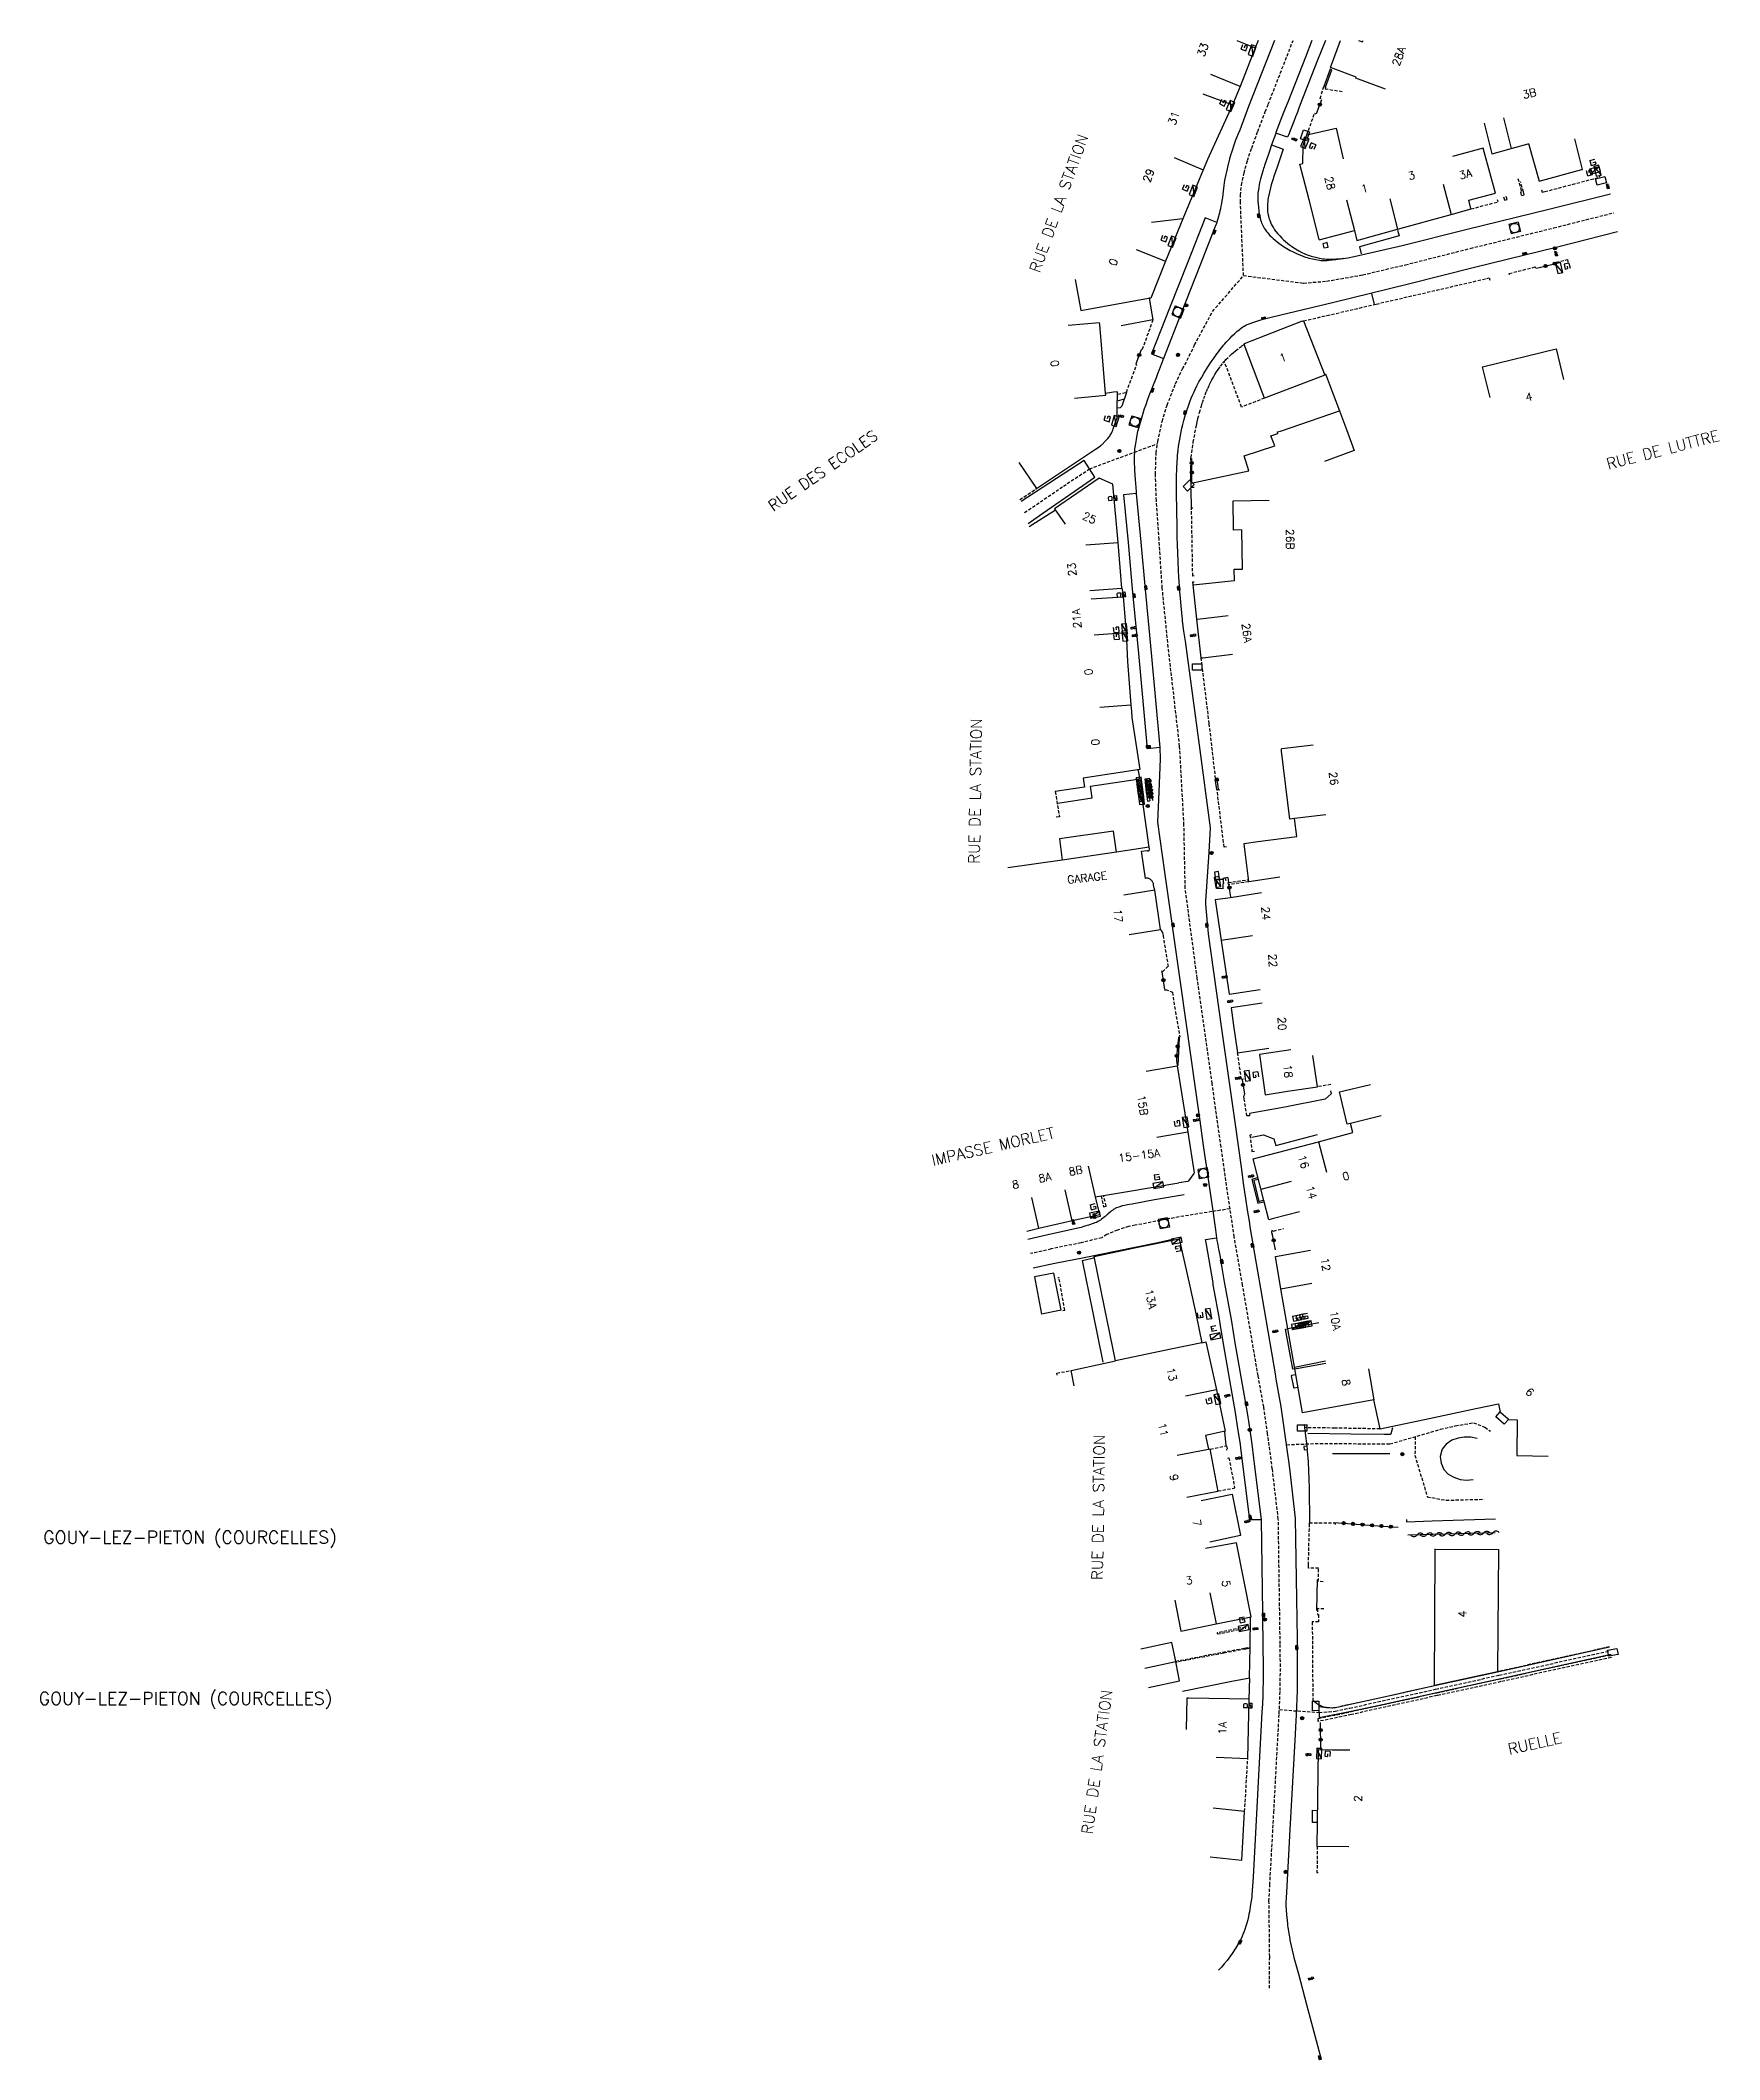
# Model space of a CAD drawing. Header units: millimetres. Extents: x 147016 to 147282, y 130680 to 131000.
import ezdxf
from ezdxf.enums import TextEntityAlignment as Align

# ---------------------------------------------------------------- set-up
doc = ezdxf.new("R2010")
doc.units = ezdxf.units.MM
doc.linetypes.add('DASHED', pattern=[0.75, 0.5, -0.25])
doc.layers.get('0').update_dxf_attribs({"linetype": 'CONTINUOUS'})
for name, color, linetype in [('W0001', 6, 'DASHED'), ('W0006', 2, 'CONTINUOUS'), ('W0008', 7, 'CONTINUOUS'), ('W0014', 7, 'CONTINUOUS'), ('W0017', 7, 'CONTINUOUS'), ('W0070', 7, 'DASHED'), ('W0071', 7, 'CONTINUOUS'), ('W0100', 7, 'CONTINUOUS'), ('W0103', 1, 'CONTINUOUS'), ('W0105', 7, 'CONTINUOUS'), ('W0112', 1, 'DASHED'), ('W0310', 3, 'CONTINUOUS'), ('W0322', 7, 'CONTINUOUS'), ('W0400', 7, 'CONTINUOUS'), ('W0420', 7, 'CONTINUOUS'), ('W0421', 7, 'CONTINUOUS'), ('W0425', 7, 'CONTINUOUS'), ('W0430', 7, 'CONTINUOUS'), ('W0432', 7, 'CONTINUOUS'), ('W0438', 7, 'CONTINUOUS'), ('W0856', 7, 'CONTINUOUS'), ('W0980', 7, 'CONTINUOUS'), ('W0989', 7, 'CONTINUOUS'), ('W0991', 7, 'CONTINUOUS'), ('W1102', 7, 'CONTINUOUS'), ('W1471', 7, 'CONTINUOUS')]:
    doc.layers.add(name, color=color, linetype=linetype)
doc.styles.get("Standard").update_dxf_attribs({"font": 'romans.shx', "width": 0.85})

msp = doc.modelspace()

# ---------------------------------------------------------------- texts
at = {"layer": 'W0980'}
for p in [(147039.93, 130762.85), (147039.22, 130737.33)]:
    msp.add_text('GOUY-LEZ-PIETON (COURCELLES)', height=2, dxfattribs=at).set_placement(p, align=Align.MIDDLE)
at = {"layer": 'W0989'}
for s, rotation, p in [('RUE DE LA STATION', 70.2938, (147173.59, 130963.37)), ('RUE DES ECOLES', 34.8463, (147131.77, 130926.06)), ('RUE DE LUTTRE', 14.5132, (147264.23, 130932.89)), ('RUE DE LA STATION', 89.1, (147164.06, 130869.61)), ('IMPASSE MORLET', 12.8866, (147157.37, 130822.64)), ('RUE DE LA STATION', 89.1, (147183.54, 130756.2)), ('RUE DE LA STATION', 82.103, (147181.93, 130715.99)), ('RUELLE', 12.8866, (147248.63, 130729.39))]:
    msp.add_text(s, height=1.75, rotation=rotation, dxfattribs=at).set_placement(p, align=Align.MIDDLE_LEFT)
at = {"layer": 'W0991'}
for s, rotation, p in [('33', 70.2938, (147200.86, 130998.31)), ('28A', 70.2938, (147231.89, 130997.27)), ('3B', 13.8875, (147252.13, 130990.99)), ('31', 70.2938, (147196.26, 130987.48)), ('29', 70.2938, (147192.28, 130978.39)), ('3', 13.8875, (147233.47, 130978.01)), ('3A', 13.8875, (147242, 130978.21)), ('28', 282.2075, (147219.8, 130977.26)), ('1', 13.8875, (147226.02, 130975.96)), ('0', 67.8185, (147186.7, 130964.66)), ('1', 20.171, (147213.18, 130949.21)), ('0', 98.8061, (147177.45, 130948.95)), ('4', 12.6, (147252.05, 130942.95)), ('25', 335.5129, (147182.08, 130923.82)), ('26B', 270.8193, (147213.47, 130921)), ('23', 94.5063, (147180.18, 130916.27)), ('21A', 95.1026, (147180.93, 130908.5)), ('26A', 276.7232, (147206.64, 130906.1)), ('0', 273.8774, (147181.57, 130899.95)), ('0', 273.8774, (147182.64, 130888.84)), ('26', 276.7141, (147220.37, 130883.05)), ('GARAGE', 6.3, (147182.03, 130866.8)), ('17', 273.8774, (147186.24, 130861.36)), ('24', 273.8774, (147209.63, 130861.73)), ('22', 273.8774, (147210.74, 130854.25)), ('20', 273.8774, (147212.19, 130844.25)), ('18', 273.8774, (147213.16, 130836.73)), ('15B', 279.126, (147190.14, 130831.29)), ('8B', 11.7, (147180.27, 130820.43)), ('15-15A', 7.4985, (147190.29, 130822.83)), ('16', 285.9923, (147215.63, 130822.26)), ('8', 11.7, (147170.74, 130818.24)), ('8A', 11.7, (147175.4, 130819.33)), ('0', 15.9924, (147223.09, 130819.57)), ('14', 285.9924, (147216.88, 130817.42)), ('12', 280.0699, (147219.1, 130806.07)), ('13A', 281.5185, (147191.43, 130800.58)), ('10A', 280.0698, (147220.64, 130797.19)), ('13', 282.3732, (147194.76, 130788.66)), ('8', 280.0698, (147222.35, 130787.38)), ('6', 315, (147251.61, 130785.52)), ('11', 281.3601, (147193.39, 130779.91)), ('9', 280.7454, (147195.12, 130772.32)), ('7', 280.7454, (147198.73, 130765.12)), ('3', 10.1403, (147198.21, 130755.56)), ('5', 279.0419, (147203.35, 130755.56)), ('4', 90.5583, (147242.01, 130750.84)), ('1A', 88.2122, (147204, 130732.74)), ('2', 89.8072, (147225.47, 130721.62))]:
    msp.add_text(s, height=1.25, rotation=rotation, dxfattribs=at).set_placement(p, align=Align.CENTER)

# ---------------------------------------------------------------- blocks, each defined once
blk = doc.blocks.new('T856')
for p, q in [((-0.125, 0), (0.125, 0)), ((0, 0.125), (0, -0.125))]:
    blk.add_line(p, q)
blk.add_ellipse((0, 0), major_axis=(-0.177, 0.177), ratio=1, start_param=3.9269908, end_param=10.2101761)
blk = doc.blocks.new('T400')
for p, q in [((-0.15, 0.3), (0.15, 0.3)), ((-0.15, -0.25), (-0.15, 0.3)), ((-0.15, 0.15), (0.15, 0.15)), ((-0.15, 0), (0.15, 0)), ((0.15, 0.3), (0.15, -0.25)), ((-0.15, -0.15), (0.15, -0.15)), ((-0.15, -0.25), (-0.15, -0.3)), ((-0.15, -0.3), (0.15, -0.3)), ((0.15, -0.3), (0.15, -0.25))]:
    blk.add_line(p, q)
blk = doc.blocks.new('T425')
for p, q in [((-0.15, 0.6), (0.15, 0.6)), ((-0.15, 0.6), (-0.15, 0.3)), ((-0.15, 0.3), (0.15, 0.3)), ((-0.15, 0.15), (0.15, 0.15)), ((-0.15, -0.15), (-0.15, 0.15)), ((0, 0.45), (0.15, 0.45)), ((0.15, 0.45), (0.15, 0.3)), ((0.15, 0.15), (0.15, -0.15)), ((0.15, -0.15), (-0.15, -0.15))]:
    blk.add_line(p, q)
blk.add_ellipse((0, 0), major_axis=(-0.106, 0.106), ratio=1, start_param=3.926991, end_param=10.210176)
blk = doc.blocks.new('T432')
at = {"flags": 128}
for points in [[(0.8, 0.8), (-0.8, 0.8)], [(-0.8, 0.8), (-0.8, 0)], [(0.8, 0.8), (-0.8, 0)], [(-0.8, 0), (0.8, 0)], [(-0.4, 2.1), (-0.4, 1.3)], [(-0.4, 1.3), (0.4, 1.3)], [(-0.39, 2.1), (0.41, 2.1)], [(0, 1.7), (0.4, 1.7)], [(0.4, 1.3), (0.4, 1.7)], [(0.8, 0), (0.8, 0.8)]]:
    blk.add_lwpolyline(points, dxfattribs=at)
blk = doc.blocks.new('T1471')
at = {"color": 0, "linetype": 'Continuous', "flags": 128}
blk.add_lwpolyline([(-0.75, -0.5), (-0.75, 0.5), (0.75, 0.5), (0.75, -0.5), (-0.75, -0.5)], dxfattribs=at)
blk = doc.blocks.new('T438')
for p, q in [((-0.4, 0.2), (0.4, 0.2)), ((-0.4, -0.2), (-0.4, 0.2)), ((0.15, 1.1), (-0.3, 1.1)), ((-0.3, 1.1), (-0.3, 0.5)), ((-0.3, 0.5), (0.15, 0.5)), ((0.3, 0.65), (0.3, 0.95)), ((0.4, 0.2), (0.4, -0.2))]:
    blk.add_line(p, q)
at = {"flags": 128}
for points in [[(-0.4, -0.2), (0.4, 0.2)], [(0.4, -0.2), (-0.4, -0.2)]]:
    blk.add_lwpolyline(points, dxfattribs=at)
for centre, major_axis, start_param, end_param in [((0.15, 0.95), (0.106, -0.106), 0.785398, 2.356194), ((0.15, 0.65), (0.106, 0.106), 3.926991, 5.497787)]:
    blk.add_ellipse(centre, major_axis=major_axis, ratio=1, start_param=start_param, end_param=end_param)
blk = doc.blocks.new('T420')
for p, q in [((0.75, 0.75), (-0.75, 0.75)), ((-0.75, 0.75), (-0.75, -0.75)), ((0.75, 0.75), (0.75, -0.75)), ((0.75, -0.75), (-0.75, -0.75))]:
    blk.add_line(p, q)
blk.add_ellipse((0, 0), major_axis=(-0.53, 0.53), ratio=1, start_param=3.926991, end_param=10.210176)
blk = doc.blocks.new('T430')
at = {"flags": 128}
for points in [[(0.8, 0.8), (-0.8, 0.8)], [(-0.8, 0.8), (-0.8, 0)], [(0.8, 0.8), (-0.8, 0)], [(-0.8, 0), (0.8, 0)], [(-0.4, 2.1), (0.4, 2.1)], [(-0.4, 2.1), (-0.4, 1.3)], [(-0.4, 1.7), (0, 1.7)], [(-0.4, 1.3), (0.4, 1.3)], [(0.8, 0), (0.8, 0.8)]]:
    blk.add_lwpolyline(points, dxfattribs=at)
blk = doc.blocks.new('t310o')
at = {"color": 0, "linetype": 'Continuous'}
for centre, start, end in [((-0.5, 0.38), 216.8699, 323.1304), ((0.5, -0.37), 36.8699, 143.1303)]:
    blk.add_arc(centre, 0.625, start, end, dxfattribs=at)
blk = doc.blocks.new('t322o')
at = {"color": 0, "linetype": 'Continuous'}
for radius in [0.25, 0.15]:
    blk.add_circle((0, 0), radius, dxfattribs=at)

# ---------------------------------------------------------------- linework, layer by layer
at = {"layer": 'W0001'}
for points in [[(147210.84, 130691.57), (147210.82, 130693.02), (147210.86, 130696.56), (147210.84, 130698.93), (147210.75, 130705.34), (147210.75, 130705.34), (147210.88, 130707.95), (147211.52, 130719.46), (147212.36, 130735.05), (147212.52, 130738.72), (147212.56, 130742.52), (147212.52, 130746.1), (147212.43, 130752.15), (147212.23, 130765.86), (147211.28, 130773.81), (147210.54, 130779.4), (147209.91, 130783.62), (147209.03, 130788.57), (147206.57, 130802.9), (147205.25, 130810.53), (147203.7, 130820.99), (147203.16, 130824.8), (147201.75, 130834.82), (147199.38, 130851.52), (147197.49, 130865.77), (147197.29, 130875.75), (147196.61, 130888.22), (147194.8, 130903.92), (147193.85, 130913.31), (147193.34, 130920.96), (147192.93, 130927.11), (147192.77, 130931.29), (147192.88, 130934.67), (147193.14, 130936.5), (147193.84, 130939.68), (147194.63, 130942.26), (147195.95, 130945.64), (147197.07, 130947.98), (147197.82, 130949.34), (147198.97, 130951.79), (147201.82, 130957.07), (147206.72, 130962.76), (147206.22, 130974.35), (147206.24, 130975.47), (147206.4, 130977.1), (147206.8, 130979), (147207.34, 130980.97), (147208.01, 130982.94), (147208.97, 130985.57), (147210.17, 130988.71), (147210.63, 130989.88), (147213.61, 130997.52), (147214.58, 131000)], [(147206.72, 130962.76), (147216.22, 130961.57), (147219.88, 130961.87), (147225.59, 130962.88), (147232.34, 130964.47), (147242.62, 130967.06), (147255.84, 130970.31), (147265.37, 130972.72)], [(147172.07, 130925.25), (147178.2, 130929.4), (147182.33, 130932.16), (147189.45, 130934.79), (147193.09, 130936.13)], [(147204.59, 130815), (147201.71, 130814.54), (147196.51, 130813.72), (147189.56, 130812.38), (147188.52, 130812.19), (147186.77, 130811.63), (147185.09, 130810.93), (147184.28, 130810.42), (147181, 130809.62), (147176.28, 130808.63), (147172.97, 130807.89)], [(147213.55, 130777.64), (147218.83, 130777.85), (147229.9, 130777.76), (147237.89, 130780.08), (147240.25, 130780.63), (147243.13, 130781.12), (147244.94, 130780.4), (147245.84, 130779.76)], [(147233.9, 130778.92), (147233.86, 130775.98), (147235.81, 130769.39), (147238.8, 130768.85), (147244.84, 130769.01)]]:
    msp.add_lwpolyline(points, dxfattribs=at)
at = {"layer": 'W0006'}
for points in [[(147219.68, 131000), (147218.45, 130996.87), (147215.69, 130989.85), (147215.46, 130989.26), (147215.24, 130988.66), (147214.97, 130987.92), (147214.68, 130987.18), (147214.05, 130985.55), (147213.92, 130985.25), (147213.66, 130984.66), (147211.83, 130985.33)], [(147211.15, 130983.44), (147213.02, 130982.75), (147212.03, 130979.94), (147211.63, 130978.77), (147211.25, 130977.6), (147211.11, 130977.14), (147210.99, 130976.67), (147210.66, 130975.28), (147210.62, 130975.09), (147210.58, 130974.81), (147210.55, 130974.53), (147210.52, 130974.04), (147210.51, 130973.54), (147210.51, 130973.22), (147210.54, 130972.9), (147210.59, 130972.59), (147210.66, 130972.22), (147210.75, 130971.86), (147210.87, 130971.51), (147210.98, 130971.2), (147211.11, 130970.91), (147211.26, 130970.62), (147211.45, 130970.31), (147211.65, 130970.01), (147211.86, 130969.72), (147212.15, 130969.36), (147212.45, 130969.03), (147212.76, 130968.7), (147213.05, 130968.42), (147213.35, 130968.15), (147213.66, 130967.9), (147214, 130967.65), (147214.34, 130967.41), (147214.69, 130967.17), (147214.95, 130967), (147215.22, 130966.84), (147215.5, 130966.68), (147215.95, 130966.44), (147216.41, 130966.22), (147216.78, 130966.06), (147217.16, 130965.92), (147217.29, 130965.87), (147217.43, 130965.83), (147218.09, 130965.67), (147218.75, 130965.52), (147219.02, 130965.46), (147219.29, 130965.42), (147219.56, 130965.39), (147219.84, 130965.37), (147220.24, 130965.36), (147220.63, 130965.36), (147221.03, 130965.37), (147221.43, 130965.4), (147221.72, 130965.41), (147222, 130965.43), (147222.28, 130965.46), (147222.56, 130965.5)], [(147202.48, 130971.19), (147200.64, 130971.92), (147197.93, 130965.06), (147195.02, 130957.62), (147192.16, 130950.39), (147194.03, 130949.61)], [(147189.72, 130928.26), (147187.73, 130928.06), (147188.47, 130920.51), (147189.16, 130912.59), (147190.1, 130902.92), (147191.47, 130887.85)], [(147193.48, 130888.01), (147191.51, 130887.84)], [(147209.5, 130765.76), (147207.7, 130765.75), (147206.63, 130774.58), (147206.31, 130777.17), (147206.24, 130777.67), (147205.78, 130780.59), (147205.5, 130782.36), (147205.44, 130782.75), (147205.14, 130784.51), (147203.57, 130793.6), (147203.02, 130796.83), (147202.84, 130797.91), (147202.65, 130798.99), (147202.29, 130800.98), (147201.94, 130802.98), (147201.9, 130803.25), (147200.85, 130809.32), (147200.71, 130810.13), (147202.45, 130810.42)]]:
    msp.add_lwpolyline(points, dxfattribs=at)
at = {"layer": 'W0008'}
for points in [[(147211.61, 131000), (147207.53, 130989.52), (147206.12, 130985.8), (147205.87, 130985.18), (147205.61, 130984.56), (147205.47, 130984.22), (147205.35, 130983.88), (147204.75, 130982.1), (147204.71, 130981.96), (147204.51, 130981.24), (147204.17, 130979.91), (147204.11, 130979.66), (147203.76, 130978.09), (147203.74, 130977.99), (147203.72, 130977.89), (147203.61, 130977.01), (147203.5, 130976.13), (147203.37, 130975.13), (147203.31, 130974.65), (147203.23, 130974.18), (147203.15, 130973.76), (147203.07, 130973.35), (147202.98, 130972.99), (147202.9, 130972.64), (147202.83, 130972.39), (147202.76, 130972.14), (147202.48, 130971.2), (147202.43, 130971.01), (147202.25, 130970.52), (147199.78, 130964.28), (147196.84, 130956.83), (147194.03, 130949.61), (147193.67, 130948.7), (147193.5, 130948.26), (147193.34, 130947.83), (147193.11, 130947.2), (147192.87, 130946.57), (147191.75, 130943.71), (147191.48, 130942.98), (147191.24, 130942.31), (147191.01, 130941.64), (147190.78, 130940.9), (147190.57, 130940.16), (147190.35, 130939.46), (147190.18, 130938.91), (147190.02, 130938.36), (147189.95, 130938.09), (147189.89, 130937.82), (147189.71, 130936.82), (147189.55, 130935.83), (147189.51, 130935.57), (147189.48, 130935.32), (147189.45, 130934.79), (147189.42, 130934.25), (147189.41, 130933.72), (147189.41, 130933.31), (147189.42, 130932.89), (147189.44, 130932.48), (147189.48, 130931.87), (147189.58, 130930.45), (147189.71, 130928.58), (147189.72, 130928.43), (147189.72, 130928.26), (147190.46, 130920.53), (147191.14, 130913.03), (147192.1, 130903), (147193.48, 130888.01), (147193.5, 130886.22), (147193.3, 130881.02), (147193.08, 130876.2), (147194.23, 130868.31), (147196.76, 130850.51), (147199.19, 130833.35), (147199.5, 130831.13), (147199.81, 130828.91), (147200.07, 130826.96), (147200.35, 130825.02), (147201.01, 130820.4), (147201.01, 130820.38), (147201.43, 130817.51), (147201.84, 130814.65), (147202.27, 130811.67), (147202.45, 130810.42), (147202.52, 130809.97), (147202.6, 130809.53), (147202.78, 130808.6), (147202.95, 130807.67), (147203.29, 130805.64), (147203.67, 130803.42), (147203.87, 130802.32), (147204.79, 130797.13), (147205.32, 130793.79), (147205.32, 130793.79), (147205.32, 130793.79), (147205.32, 130793.79), (147206.98, 130784.48), (147207.28, 130782.7), (147207.39, 130782.02), (147207.49, 130781.35), (147207.76, 130779.55), (147208.01, 130777.75), (147208.31, 130775.53), (147208.42, 130774.67), (147209.5, 130765.76), (147209.72, 130751.08), (147209.8, 130745.33), (147209.83, 130742.93), (147209.83, 130742.03), (147209.81, 130740.3), (147209.79, 130738.59), (147209.78, 130738.27), (147209.77, 130737.95), (147209.71, 130736.61), (147209.64, 130735.27), (147208.22, 130709.15), (147208.14, 130707.75), (147208.05, 130706.35), (147208.04, 130706.16), (147208.01, 130705.98), (147207.83, 130704.82), (147207.64, 130703.66), (147207.57, 130703.29), (147207.5, 130702.93), (147207.38, 130702.41), (147207.25, 130701.89), (147207.1, 130701.38), (147206.94, 130700.88), (147206.79, 130700.47), (147206.63, 130700.07), (147206.46, 130699.68), (147206.27, 130699.3), (147206.16, 130699.08), (147206.03, 130698.86), (147205.48, 130697.97), (147204.92, 130697.08), (147204.66, 130696.71), (147204.4, 130696.34), (147204.12, 130695.98), (147203.68, 130695.45), (147203.23, 130694.94), (147202.77, 130694.43)], [(147217.55, 131000), (147216.51, 130997.32), (147213.72, 130990.23), (147213.06, 130988.56), (147212.8, 130987.9), (147211.85, 130985.39), (147211.83, 130985.33), (147211.81, 130985.27), (147211.15, 130983.44), (147210.82, 130982.45), (147210.67, 130982.01), (147210.05, 130980.19), (147209.98, 130979.98), (147209.89, 130979.73), (147209.82, 130979.48), (147209.62, 130978.79), (147209.43, 130978.1), (147209.31, 130977.64), (147209.21, 130977.17), (147209.12, 130976.64), (147209.04, 130976.11), (147209, 130975.76), (147208.98, 130975.41), (147208.98, 130975.06), (147208.99, 130974.56), (147209.02, 130974.06), (147209.07, 130973.56), (147209.13, 130973), (147209.22, 130972.44), (147209.27, 130972.14), (147209.35, 130971.85), (147209.42, 130971.59), (147209.51, 130971.33), (147209.59, 130971.11), (147209.68, 130970.89), (147209.77, 130970.69), (147209.87, 130970.49), (147209.99, 130970.28), (147210.12, 130970.08), (147210.24, 130969.91), (147210.37, 130969.74), (147210.5, 130969.58), (147210.7, 130969.35), (147210.91, 130969.12), (147211.13, 130968.91), (147211.42, 130968.63), (147211.71, 130968.37), (147212, 130968.13), (147212.3, 130967.89), (147212.66, 130967.63), (147213.03, 130967.39), (147213.57, 130967.06), (147214.13, 130966.74), (147214.45, 130966.57), (147214.77, 130966.4), (147215.1, 130966.25), (147215.5, 130966.08), (147215.89, 130965.92), (147216.29, 130965.77), (147216.54, 130965.68), (147216.8, 130965.6), (147217.06, 130965.53), (147217.62, 130965.41), (147218.19, 130965.29), (147218.76, 130965.19), (147218.94, 130965.16), (147219.12, 130965.14), (147219.3, 130965.14), (147219.61, 130965.14), (147219.92, 130965.16), (147220.23, 130965.18), (147221.31, 130965.29), (147221.62, 130965.34), (147222.12, 130965.41), (147223.23, 130965.59), (147224.25, 130965.77), (147231.83, 130967.5), (147241.93, 130970.04), (147255.27, 130973.33), (147264.83, 130975.71)], [(147219.04, 130680.29), (147216.73, 130688.96), (147215.45, 130693.82), (147215.15, 130694.93), (147214.85, 130696.03), (147214.75, 130696.38), (147214.67, 130696.73), (147214.13, 130699.18), (147214.09, 130699.39), (147213.98, 130699.99), (147213.8, 130701.17), (147213.76, 130701.49), (147213.72, 130701.81), (147213.6, 130703.26), (147213.49, 130704.7), (147213.48, 130704.91), (147213.48, 130705.11), (147213.51, 130705.93), (147213.55, 130706.74), (147214.11, 130716.7), (147214.88, 130730.8), (147215.05, 130733.9), (147215.09, 130734.82), (147215.24, 130738.72), (147215.24, 130738.86), (147215.25, 130739), (147215.29, 130743.01), (147215.29, 130743.53), (147215.24, 130746.88), (147215.15, 130753.22), (147214.96, 130765.96), (147214.14, 130772.96), (147213.93, 130774.73), (147213.7, 130776.5), (147213.39, 130778.78), (147213.06, 130781.06), (147212.62, 130784.02), (147212.54, 130784.54), (147211.91, 130788.01), (147211.78, 130788.88), (147209.46, 130802.38), (147208.05, 130810.63), (147207.85, 130811.84), (147207.65, 130813.05), (147207.37, 130814.83), (147207.1, 130816.6), (147206.79, 130818.7), (147206.38, 130821.59), (147205.97, 130824.57), (147205.32, 130829.08), (147203.29, 130843.49), (147202.01, 130852.53), (147201.17, 130858.54), (147201.12, 130859.18), (147201.02, 130860.22), (147200.76, 130863.22), (147200.75, 130863.72), (147201.29, 130871.48), (147201.5, 130875.29), (147199.73, 130888.43), (147197.51, 130904.85), (147197.29, 130906.48), (147197.07, 130908.11), (147197.04, 130908.43), (147197, 130908.76), (147196.58, 130913.33), (147196.56, 130913.59), (147196.47, 130915.02), (147196.41, 130916.08), (147196.35, 130917.49), (147196.3, 130918.91), (147196.26, 130920.15), (147196.23, 130921.38), (147196.2, 130922.8), (147196.15, 130925.8), (147196.11, 130928.12), (147196.09, 130930.09), (147196.1, 130930.42), (147196.11, 130930.74), (147196.18, 130932.38), (147196.27, 130934.03), (147196.29, 130934.27), (147196.39, 130935.18), (147196.45, 130935.72), (147196.53, 130936.3), (147196.62, 130936.87), (147196.73, 130937.46), (147196.84, 130938.04), (147196.97, 130938.62), (147197.11, 130939.2), (147197.27, 130939.8), (147197.43, 130940.39), (147197.6, 130940.97), (147197.78, 130941.53), (147197.99, 130942.15), (147198.21, 130942.76), (147198.44, 130943.37), (147198.63, 130943.82), (147198.83, 130944.27), (147199.04, 130944.72), (147199.34, 130945.32), (147199.66, 130945.91), (147200.05, 130946.59), (147200.46, 130947.27), (147201.03, 130948.18), (147201.61, 130949.08), (147202.05, 130949.72), (147202.5, 130950.36), (147202.74, 130950.69), (147202.99, 130951.02), (147203.27, 130951.37), (147203.55, 130951.72), (147203.75, 130951.96), (147203.95, 130952.19), (147204.16, 130952.42), (147204.55, 130952.81), (147204.94, 130953.2), (147205.34, 130953.58), (147205.68, 130953.89), (147206.02, 130954.18), (147206.38, 130954.46), (147206.6, 130954.62), (147206.83, 130954.76), (147207.06, 130954.89), (147207.32, 130955.01), (147207.59, 130955.12), (147208.36, 130955.4), (147209.14, 130955.66), (147209.3, 130955.71), (147210.02, 130955.89), (147211.29, 130956.21), (147221.01, 130958.55), (147232.85, 130961.44), (147243.31, 130964.08), (147256.42, 130967.29), (147265.9, 130969.73)], [(147172.63, 130923.51), (147174.95, 130925.13), (147179.9, 130928.55), (147183.19, 130930.83), (147181.47, 130933.49), (147171.52, 130926.99)], [(147197.33, 130817.22), (147192.63, 130816.4), (147189.62, 130815.84), (147189.08, 130815.74), (147188.62, 130815.65), (147187.88, 130815.51), (147187.54, 130815.45), (147187.46, 130815.44), (147187.39, 130815.41), (147186.99, 130815.27), (147186.6, 130815.13), (147186.47, 130815.07), (147186.34, 130815), (147186.21, 130814.93), (147186.02, 130814.8), (147185.83, 130814.66), (147185.65, 130814.51), (147185.23, 130814.16), (147185.12, 130814.06), (147185.01, 130813.96), (147184.91, 130813.86), (147184.81, 130813.77), (147184.26, 130813.33), (147184.09, 130813.2), (147183.89, 130813.07), (147183.67, 130812.96), (147183.44, 130812.85), (147183.19, 130812.75), (147183.07, 130812.7), (147182.2, 130812.41), (147181.75, 130812.27), (147181.29, 130812.13), (147181.02, 130812.05), (147180.75, 130811.99), (147175.74, 130810.87), (147172.55, 130810.12)], [(147173.4, 130805.66), (147176.83, 130806.39), (147181.25, 130807.25), (147189.5, 130808.93), (147193.14, 130809.66), (147195.7, 130810.22)], [(147216.88, 130779.48), (147223.72, 130779.35), (147228.96, 130779.29), (147229.95, 130779.32), (147230.07, 130779.4), (147230.34, 130780.34)], [(147243.69, 130778.62), (147242.73, 130778.86), (147241.67, 130778.83), (147240.68, 130778.67), (147239.69, 130778.35), (147238.82, 130777.75), (147238.19, 130776.92), (147238.1, 130776.78), (147237.87, 130775.76), (147238, 130774.74), (147238.42, 130773.7), (147239.11, 130772.96), (147240.01, 130772.48), (147241.02, 130772.14), (147242.02, 130772), (147243.08, 130772.13)], [(147229.86, 130776.2), (147225.82, 130776.17), (147220.79, 130776.21)], [(147232.53, 130765.82), (147232.53, 130765.41), (147236.59, 130765.56), (147246.6, 130765.89)]]:
    msp.add_lwpolyline(points, dxfattribs=at)
at = {"layer": 'W0014'}
for points in [[(147231.11, 130969.97), (147231.37, 130969.06), (147225.08, 130967.3), (147225.33, 130966.21)], [(147227.44, 130958.22), (147227.03, 130959.85)], [(147188.18, 130944.22), (147187.47, 130942.09), (147187.18, 130941.8), (147186.76, 130941.77)], [(147198.38, 130930), (147198.38, 130930.51), (147198.39, 130931.24), (147198.4, 130932.09), (147198.41, 130933.41), (147198.4, 130933.62), (147198.39, 130933.89)], [(147198.46, 130926.05), (147198.42, 130928.71), (147198.42, 130928.71), (147198.37, 130929.17)], [(147177.3, 130879.23), (147182.76, 130880.07), (147182.48, 130881.92), (147189.92, 130883)], [(147190.28, 130883.12), (147190.1, 130884.44)], [(147202.48, 130881.38), (147202.21, 130883.01)], [(147190.72, 130879.4), (147191.72, 130872.23)], [(147196.55, 130842.08), (147196.34, 130837.66)], [(147208.9, 130819.88), (147208.02, 130819.64), (147208.96, 130815.86), (147209.9, 130816.1)], [(147184.49, 130790.7), (147182.87, 130798.8), (147181.22, 130806.83), (147182.98, 130807.22)], [(147214.79, 130789.66), (147214.5, 130789.6), (147213.36, 130795.96), (147213.64, 130796.01), (147213.64, 130796.01)], [(147216.36, 130780.31), (147216.59, 130778.7), (147216.61, 130778.51), (147216.63, 130778.31), (147216.72, 130777.38)], [(147203.69, 130779.69), (147203.94, 130777.53)], [(147216.76, 130776.86), (147216.79, 130776.61), (147216.95, 130774.91), (147216.95, 130774.9), (147216.95, 130774.9), (147217.02, 130773.55), (147217.08, 130772.19), (147217.13, 130770.83), (147217.13, 130770.83), (147217.17, 130765.34)], [(147218.3, 130751.4), (147218.42, 130756.28)], [(147207.67, 130740.76), (147207.77, 130745.61), (147207.85, 130750.3)], [(147218.65, 130736.15), (147218.68, 130734.46)]]:
    msp.add_lwpolyline(points, dxfattribs=at)
at = {"layer": 'W0017'}
for points in [[(147187.83, 130943.19), (147186.71, 130942.89)], [(147220.5, 130833.67), (147220.57, 130833.19), (147219.67, 130832.37), (147213.27, 130831.07), (147207.65, 130830.06)], [(147208.06, 130826.36), (147209.89, 130826.71), (147211.53, 130826.05), (147211.82, 130825.03), (147218.44, 130826.76)]]:
    msp.add_lwpolyline(points, dxfattribs=at)
at = {"layer": 'W0070'}
msp.add_lwpolyline([(147212.39, 130735.69), (147215.29, 130735.48), (147218.69, 130735.25), (147221.21, 130735.44), (147223.56, 130735.94), (147237.13, 130738.93), (147247.18, 130741.14), (147264.79, 130745.02)], dxfattribs=at)
at = {"layer": 'W0071'}
for points in [[(147264.66, 130745.56), (147246.93, 130741.64), (147236.94, 130739.44), (147228.72, 130737.61), (147223.37, 130736.46), (147221.28, 130735.99), (147220.7, 130735.94), (147219.87, 130735.98), (147218.65, 130736.15)], [(147218.68, 130734.46), (147223.76, 130735.43), (147228.7, 130736.5), (147237.33, 130738.42), (147247.43, 130740.64), (147264.92, 130744.49)]]:
    msp.add_lwpolyline(points, dxfattribs=at)
at = {"layer": 'W0100'}
for points in [[(147209.02, 131000), (147208.57, 130998.84), (147206.21, 130992.72), (147201.57, 130994.58)], [(147229.2, 130992.27), (147224.52, 130994.03), (147224.57, 130994.15), (147220.5, 130995.69), (147222.07, 131000)], [(147224.92, 131000), (147225.56, 130999.76), (147225.65, 131000)], [(147200.3, 130991.53), (147204.98, 130989.78), (147201.03, 130981.16), (147197.1, 130971.77)], [(147218.71, 130968.45), (147217.11, 130974.76), (147215.63, 130980.39), (147216.1, 130980.53), (147216.14, 130983.26), (147216.16, 130983.4), (147216.2, 130983.49), (147216.76, 130985.03), (147221.37, 130986.1), (147222.5, 130981.23)], [(147218.71, 130968.44), (147224.27, 130969.89), (147224.67, 130968.32), (147231.1, 130970.1), (147239.57, 130972.44), (147242.75, 130973.32), (147242.73, 130973.38), (147242.38, 130974.69), (147246.6, 130975.83), (147244.82, 130982.34), (147244.66, 130982.91), (147239.83, 130981.61)], [(147249.1, 130982.89), (147251.76, 130983.62), (147251.85, 130983.65), (147253.54, 130977.7), (147260.28, 130979.54), (147260.28, 130979.54), (147260.41, 130979.57), (147259.17, 130984.42)], [(147194.36, 130965.03), (147192.07, 130959.18), (147191.77, 130959.17)], [(147184.89, 130944.1), (147183.95, 130955), (147183.95, 130955), (147183.93, 130955.3), (147178.94, 130954.87)], [(147206.8, 130951.84), (147206.79, 130951.88), (147206.91, 130951.94), (147206.9, 130951.98), (147216.06, 130955.6), (147216.08, 130955.55), (147216.21, 130955.61), (147219.57, 130947.01), (147210.05, 130943.35)], [(147216.15, 130955.58), (147216.22, 130955.59)], [(147245.76, 130943.46), (147244.55, 130948.31), (147256.19, 130951.18), (147257.4, 130946.33)], [(147182.37, 130912.88), (147187.46, 130913.24), (147186.86, 130920.47), (147186.04, 130929.72), (147183.88, 130930.69), (147176.79, 130925.83), (147178.47, 130923.38)], [(147205.27, 130914.5), (147205.26, 130916.25), (147206.55, 130916.26), (147206.45, 130922.5), (147205.14, 130922.47), (147205.14, 130922.51), (147205.07, 130927.1), (147210.8, 130927.2)], [(147205.14, 130922.47), (147205.14, 130922.49), (147205.14, 130922.54)], [(147182.59, 130911.56), (147187.68, 130911.91), (147188.14, 130906.24), (147188.37, 130901.64), (147188.9, 130894.81), (147188.95, 130894.18), (147188.97, 130893.83), (147189, 130893.47), (147189.03, 130893.12), (147189.05, 130892.77), (147190.29, 130884.53), (147181.31, 130883.19), (147181.52, 130881.74), (147176.92, 130881.06)], [(147199.33, 130908.36), (147199.42, 130908.37), (147204.29, 130908.94)], [(147200.04, 130902.23), (147199.33, 130908.36)], [(147200.04, 130902.23), (147200.26, 130902.25), (147205, 130902.81)], [(147214.79, 130876.78), (147214.04, 130876.68), (147212.72, 130887.48), (147212.71, 130887.62), (147212.71, 130887.68), (147212.71, 130887.72), (147212.73, 130887.77), (147212.75, 130887.81), (147212.76, 130887.83), (147212.8, 130887.87), (147217.76, 130888.48)], [(147178.03, 130870.21), (147169.43, 130868.97)], [(147188.63, 130858.43), (147193.56, 130859.23), (147192.68, 130865.44), (147192.64, 130865.72), (147192.64, 130865.73), (147192.63, 130865.74), (147192.62, 130865.75), (147192.62, 130865.75), (147192.61, 130865.76), (147192.6, 130865.76), (147192.55, 130865.76), (147192.49, 130866.31), (147192.46, 130866.5), (147192.44, 130866.56), (147192.38, 130866.68), (147192.32, 130866.79), (147192.26, 130866.87), (147192.2, 130866.95), (147192.11, 130867.04), (147192.01, 130867.12), (147191.92, 130867.18), (147191.82, 130867.24), (147191.74, 130867.27), (147191.67, 130867.3), (147191.58, 130867.32), (147191.5, 130867.33), (147191.44, 130867.34), (147191.38, 130867.33), (147191.32, 130867.33), (147191.21, 130867.3), (147190.59, 130871.61), (147191.46, 130871.71), (147191.5, 130871.68), (147191.52, 130871.67), (147191.54, 130871.66), (147191.56, 130871.65), (147191.59, 130871.66), (147191.62, 130871.67), (147191.66, 130871.68), (147191.69, 130871.69), (147191.71, 130871.71), (147191.74, 130871.72), (147191.76, 130871.74), (147191.78, 130871.76), (147191.79, 130871.77), (147191.81, 130871.83), (147191.82, 130871.87), (147191.82, 130871.95), (147191.78, 130872.24), (147186.63, 130871.46)], [(147192.68, 130865.44), (147187.75, 130864.64)], [(147209.59, 130865), (147204.65, 130864.25), (147202.23, 130863.91), (147203.19, 130857.48), (147204.44, 130848.97), (147209.38, 130849.7)], [(147209.69, 130847.55), (147204.75, 130846.81), (147205.14, 130844.02), (147205.77, 130839.7), (147210.72, 130840.44)], [(147214.19, 130840.16), (147209.24, 130839.41), (147210.14, 130833.06), (147213.66, 130833.6), (147218.42, 130834.33), (147217.71, 130839.28)], [(147191.3, 130836.76), (147196.22, 130837.64), (147197.89, 130827.15), (147198.92, 130820.69), (147198.84, 130820.57), (147198.03, 130819.42), (147197.92, 130819.31), (147196.5, 130819.08)], [(147215.56, 130814.51), (147211.45, 130813.46), (147210.72, 130813.27), (147209.95, 130816.31), (147208.22, 130822.92), (147218.6, 130825.62), (147224, 130827.05), (147223.65, 130828.51)], [(147172.39, 130811.44), (147174.33, 130811.91), (147179.6, 130813.12), (147183.97, 130814.07), (147183.31, 130816.87), (147188.05, 130817.67), (147196.5, 130819.08)], [(147186.47, 130790.94), (147184.72, 130799.44), (147183.08, 130807.45), (147189.74, 130808.84), (147196.54, 130810.24), (147198.22, 130802.72), (147199.21, 130798.14), (147200.1, 130793.78), (147200.77, 130793.94), (147202.42, 130786.34), (147203.8, 130779.76), (147200.7, 130779.12), (147201.15, 130776.94), (147201.37, 130776.98), (147202.63, 130770.24), (147197.73, 130769.27)], [(147228.33, 130780.14), (147227.34, 130784.75), (147216.07, 130782.69), (147214.85, 130789.65), (147213.72, 130795.99), (147212.64, 130802.33), (147211.76, 130807.43), (147217.33, 130808.46)], [(147219.71, 130790.85), (147214.81, 130789.85)], [(147214.85, 130789.65), (147219.77, 130790.55)], [(147228.33, 130780.14), (147236.1, 130781.81), (147243.52, 130783.39), (147247.07, 130784.13), (147247.35, 130782.77), (147247.45, 130782.76), (147248.62, 130781.74), (147248.6, 130781.65), (147250.04, 130781.6), (147249.97, 130775.91), (147254.97, 130775.85)], [(147200.01, 130768.81), (147204.9, 130769.82), (147206.26, 130763.24), (147201.37, 130762.22)], [(147195.82, 130753.03), (147196.81, 130748.13), (147199.58, 130748.69), (147202.4, 130749.27), (147207.95, 130750.39), (147205.6, 130762.11), (147200.68, 130761.21)], [(147237.12, 130761.11), (147247.08, 130761.07), (147246.91, 130741.7), (147236.93, 130739.5), (147237.06, 130760.97), (147237.08, 130761.13)], [(147197.74, 130737.53), (147197.64, 130732.53)], [(147202.39, 130728.16), (147207.39, 130727.98), (147207.61, 130737.33)], [(147223.37, 130713.95), (147218.37, 130714.04), (147218.57, 130729.38), (147220.83, 130729.34), (147223.57, 130729.3)]]:
    msp.add_lwpolyline(points, dxfattribs=at)
at = {"layer": 'W0103'}
for points in [[(147206.21, 130992.72), (147204.98, 130989.78)], [(147244.81, 130986.88), (147246.04, 130982.03), (147246.06, 130982.04), (147249.1, 130982.89)], [(147197.1, 130971.77), (147194.36, 130965.03)], [(147191.77, 130959.17), (147192.37, 130955.74), (147187.34, 130954.81)], [(147219.52, 130947.14), (147219.69, 130947.2), (147220.32, 130945.51), (147221.89, 130941.34)], [(147171.17, 130933.14), (147173.97, 130929.06), (147179.33, 130932.61), (147183.31, 130935.28), (147183.71, 130935.55), (147184.1, 130935.82), (147184.19, 130935.9), (147184.29, 130935.98), (147184.89, 130936.57), (147185.04, 130936.73), (147185.24, 130936.97), (147185.44, 130937.21), (147185.54, 130937.34), (147185.62, 130937.48), (147185.71, 130937.64), (147185.96, 130938.14), (147186.01, 130938.26), (147186.1, 130938.51), (147186.72, 130940.21), (147186.73, 130941.73), (147186.76, 130944.37), (147186.76, 130944.37), (147186.15, 130944.32), (147184.89, 130944.1)], [(147198.88, 130929.18), (147198.43, 130929.18), (147198.41, 130929.88), (147207.55, 130931.82), (147206.83, 130934.24), (147211.7, 130935.82), (147211.04, 130937.4), (147212.14, 130937.77), (147212.09, 130938.01), (147212.56, 130938.14), (147221.89, 130941.34), (147223.02, 130938.38), (147224.25, 130935.08), (147219.56, 130933.33)], [(147176.93, 130925.63), (147172.81, 130922.98)], [(147199.33, 130908.36), (147198.8, 130913.34), (147198.74, 130913.79), (147205.27, 130914.5)], [(147212.49, 130867.49), (147207.54, 130866.78), (147207.49, 130867.26), (147206.94, 130871.89), (147206.82, 130872.86), (147208.99, 130873.16), (147215.14, 130873.93), (147214.79, 130876.78)], [(147186.63, 130871.46), (147186.16, 130874.8), (147177.56, 130873.55), (147178.03, 130870.21)], [(147223.65, 130828.51), (147223.12, 130828.38), (147221.94, 130833.51), (147226.8, 130834.69)], [(147176.71, 130804.82), (147173.65, 130804.21)], [(147177.83, 130798.93), (147177.12, 130802.62), (147176.71, 130804.82)], [(147177.83, 130798.93), (147174.76, 130798.31)], [(147179.91, 130786.96), (147179.41, 130789.41), (147184.76, 130790.56), (147186.47, 130790.94)], [(147191.69, 130739.22), (147196.58, 130740.27), (147196.06, 130743), (147195.96, 130743.57), (147195.37, 130746.3), (147190.48, 130745.25)], [(147207.61, 130737.33), (147207.72, 130740.7), (147204.86, 130740.12), (147197.04, 130738.54)], [(147201.46, 130712.36), (147206.44, 130711.84), (147206.9, 130719.56), (147201.92, 130720.07)]]:
    msp.add_lwpolyline(points, dxfattribs=at)
at = {"layer": 'W0105'}
msp.add_lwpolyline([(147219.42, 130992.7), (147219.69, 130992.59), (147220.71, 130995.34), (147220.44, 130995.45)], close=True, dxfattribs=at)
for points in [[(147209.02, 130819.63), (147208.33, 130819.46), (147209.14, 130816.17), (147209.84, 130816.37)], [(147214.94, 130788.73), (147214.36, 130788.62), (147214.33, 130788.61), (147214.3, 130788.59), (147214.29, 130788.57), (147214.28, 130788.56), (147214.26, 130788.52), (147214.61, 130786.76), (147214.64, 130786.7), (147214.69, 130786.67), (147214.73, 130786.67), (147215.3, 130786.76)], [(147248.69, 130781.65), (147247.99, 130780.9), (147246.68, 130782.06), (147247.34, 130782.82)], [(147218.35, 130717.8), (147217.62, 130717.82), (147217.66, 130719.75), (147218.39, 130719.74)]]:
    msp.add_lwpolyline(points, dxfattribs=at)
at = {"layer": 'W0112'}
for points in [[(147219.03, 130990.73), (147218.84, 130990.82), (147219.44, 130992.69), (147219.44, 130992.69), (147219.69, 130992.59), (147219.71, 130992.49), (147219.64, 130992.34), (147222.59, 130991.87)], [(147216.76, 130985.03), (147217.97, 130988.47), (147218.16, 130988.39)], [(147253.92, 130976.35), (147254.02, 130975.95), (147254.42, 130976.05), (147263.13, 130978.35), (147263.08, 130978.52)], [(147247.88, 130975.24), (147248.05, 130974.72), (147248.48, 130974.83), (147248.31, 130975.34)], [(147250.16, 130978.13), (147250.73, 130976.02), (147250.56, 130975.98), (147250.71, 130975.43), (147251.13, 130975.55), (147251.02, 130976), (147250.59, 130977.6)], [(147242.75, 130973.32), (147247.02, 130974.45), (147246.94, 130974.74)], [(147216.21, 130955.61), (147219.93, 130956.43), (147227.74, 130958.25), (147237.95, 130960.61), (147245.62, 130962.38), (147245.69, 130962.01)], [(147248.82, 130962.87), (147248.76, 130963.1), (147252.91, 130964.13), (147252.96, 130963.95)], [(147256.29, 130964.46), (147256.2, 130964.88), (147257.99, 130965.28), (147258.08, 130964.86)], [(147192.37, 130955.74), (147190.67, 130951.02), (147190.55, 130951.06)], [(147210.05, 130943.35), (147206.42, 130941.95), (147203.67, 130949.17), (147203.79, 130949.31), (147203.93, 130949.45), (147204.68, 130950.17), (147204.89, 130950.37), (147205.1, 130950.55), (147205.46, 130950.85), (147206.35, 130951.55), (147206.35, 130951.55), (147206.45, 130951.61), (147206.8, 130951.84)], [(147188.19, 130944.32), (147189.81, 130948.7), (147189.68, 130948.74)], [(147198.44, 130933.96), (147198.77, 130936.39), (147199.17, 130938.64), (147199.25, 130939.04), (147199.37, 130939.58), (147199.51, 130940.12), (147199.77, 130941.09), (147200.05, 130942.06), (147200.23, 130942.67), (147200.43, 130943.27), (147200.65, 130943.86), (147200.85, 130944.38), (147201.06, 130944.89), (147201.29, 130945.39), (147201.5, 130945.82), (147201.72, 130946.25), (147201.95, 130946.67), (147202.2, 130947.09), (147202.46, 130947.5), (147202.73, 130947.9), (147203.08, 130948.41), (147203.45, 130948.9), (147203.62, 130949.11), (147203.67, 130949.17)], [(147186.83, 130943.98), (147188.17, 130944.3)], [(147171.32, 130927.28), (147173.97, 130929.06)], [(147198.89, 130915.2), (147198.68, 130915.19), (147198.49, 130925.98), (147198.7, 130925.99)], [(147187.46, 130913.24), (147187.68, 130911.91)], [(147198.74, 130913.79), (147198.72, 130914.26), (147198.93, 130914.27)], [(147202.72, 130883.17), (147202.3, 130883.11), (147201.29, 130891.84), (147200.16, 130901.03), (147200.04, 130902.23)], [(147176.92, 130881.06), (147177.57, 130877.06), (147177.08, 130876.98)], [(147190.77, 130879.45), (147190.6, 130879.41)], [(147202.53, 130881.31), (147202.96, 130881.37)], [(147204, 130872.31), (147203.65, 130872.27), (147202.53, 130881.31)], [(147207.54, 130866.78), (147204.35, 130866.33), (147204.3, 130866.67), (147207.51, 130867.09)], [(147193.56, 130859.23), (147193.6, 130859.2), (147193.67, 130859.12), (147193.7, 130859.08), (147193.76, 130858.98), (147193.87, 130858.76), (147193.89, 130858.72), (147193.9, 130858.68), (147193.94, 130858.47), (147193.98, 130858.27), (147194.77, 130853.4), (147193.9, 130852.52), (147193.76, 130852.66)], [(147194.29, 130849.56), (147194.37, 130849.74), (147195.45, 130849.27), (147195.94, 130846.19), (147196.65, 130842.16), (147196.35, 130842.11)], [(147206.39, 130835.51), (147205.78, 130839.7)], [(147206.39, 130835.51), (147206.68, 130835.55), (147206.7, 130835.55)], [(147220.55, 130834.66), (147218.42, 130834.33)], [(147207.24, 130829.69), (147206.84, 130832.37), (147206.76, 130833.02), (147206.94, 130833.04)], [(147207.66, 130830.03), (147207.69, 130829.73), (147207.24, 130829.69)], [(147208.04, 130826.71), (147207.74, 130826.66), (147208.06, 130824.08), (147208.46, 130824.12)], [(147184.19, 130817.02), (147184.57, 130815.33), (147184.96, 130815.42), (147184.58, 130817.08)], [(147211.35, 130810.94), (147211.27, 130810.93), (147211.17, 130811.56), (147211.25, 130811.57), (147211.47, 130811.47), (147213.05, 130811.89)], [(147178.14, 130798.87), (147178.42, 130798.93), (147177.52, 130804.06), (147177.33, 130804.07)], [(147177.22, 130788.64), (147177.16, 130788.95), (147179.41, 130789.41)], [(147228.33, 130780.14), (147221.18, 130780.27), (147216.43, 130780.34), (147216.37, 130780.82), (147216.83, 130780.81)], [(147201.5, 130776.94), (147204.02, 130777.47)], [(147204.02, 130777.46), (147204.14, 130776.85), (147203.95, 130776.81)], [(147204.21, 130775.52), (147204.4, 130775.56), (147205.31, 130770.83)], [(147202.71, 130770.32), (147205.33, 130770.79)], [(147219.33, 130755.95), (147218.56, 130755.97), (147218.61, 130758.1), (147217, 130758.11), (147217, 130758.6), (147217.15, 130764.8), (147217.16, 130765.25), (147221.21, 130765.25), (147221.21, 130764.99)], [(147219.46, 130751.65), (147218.42, 130751.68), (147218.41, 130750.73), (147218.59, 130750.73), (147218.59, 130749.59), (147217.6, 130749.57), (147217.69, 130737.21), (147217.7, 130737.19), (147217.71, 130737.17), (147217.82, 130737.06), (147217.95, 130736.96), (147218.28, 130736.73), (147218.61, 130736.5), (147218.68, 130736.46), (147218.78, 130736.4), (147219.01, 130736.29), (147219.13, 130736.25), (147219.4, 130736.16), (147219.68, 130736.08), (147219.78, 130736.06), (147219.88, 130736.04), (147219.97, 130736.03), (147220.05, 130736.02), (147220.38, 130736.01), (147220.7, 130736), (147220.86, 130736), (147221.03, 130736.01), (147221.15, 130736.02), (147221.27, 130736.05), (147223.35, 130736.51), (147228.7, 130737.67), (147236.93, 130739.5)], [(147195.99, 130743.36), (147202.66, 130744.65), (147206.9, 130745.44), (147207.54, 130745.55), (147207.57, 130745.38), (147207.03, 130745.28), (147203.55, 130744.63), (147196.03, 130743.18)], [(147264.64, 130745.62), (147246.91, 130741.7)], [(147264.95, 130743.97), (147247.46, 130740.12), (147237.35, 130737.91), (147223.79, 130734.91), (147218.53, 130733.82), (147218.52, 130734.28), (147223.77, 130735.37), (147237.34, 130738.37), (147247.44, 130740.58), (147264.94, 130744.43)], [(147206.9, 130719.56), (147207.39, 130727.98)], [(147218.37, 130714.04), (147218.35, 130709.9), (147218.55, 130709.9)]]:
    msp.add_lwpolyline(points, dxfattribs=at)
for points in [[(147190.46, 130879.47), (147190.82, 130879.52), (147190.36, 130883.05), (147190.02, 130883.01)], [(147207.04, 130748.77), (147202.54, 130747.85), (147202.57, 130747.67), (147207.07, 130748.61)]]:
    msp.add_lwpolyline(points, close=True, dxfattribs=at)
at = {"layer": 'W0310'}
msp.add_lwpolyline([(147246.58, 130763.71), (147232.71, 130763.32)], dxfattribs=at)
at = {"layer": 'W0322'}
for points in [[(147218.28, 130988.42), (147219.1, 130990.65)], [(147253.1, 130963.93), (147256.16, 130964.69)], [(147190.53, 130951.01), (147189.69, 130948.77)], [(147198.53, 130930.08), (147198.52, 130933.78)], [(147202.49, 130883.01), (147202.73, 130881.45)], [(147204.71, 130864.37), (147204.42, 130866.28)], [(147194.28, 130849.72), (147193.83, 130852.49)], [(147196.43, 130842.04), (147196.24, 130840.34), (147196.1, 130838.48), (147196.21, 130837.72)], [(147206.52, 130835.46), (147206.88, 130833.14)], [(147211.78, 130808.52), (147211.33, 130810.86)], [(147221.07, 130765.32), (147228.7, 130764.75), (147231.22, 130764.59)], [(147218.94, 130729.45), (147218.92, 130733.65)]]:
    msp.add_lwpolyline(points, dxfattribs=at)
at = {"layer": 'W0421'}
for points in [[(147220.13, 130967.28), (147219.96, 130967.99), (147219.25, 130967.81), (147219.44, 130967.13)], [(147202.28, 130867.07), (147202.91, 130867.15), (147202.74, 130868.38), (147202.15, 130868.32)], [(147216.84, 130776.87), (147216.8, 130777.39), (147216.28, 130777.35), (147216.32, 130776.83)]]:
    msp.add_lwpolyline(points, close=True, dxfattribs=at)
at = {"layer": 'W1102'}
for points in [[(147205.66, 131000), (147208.57, 130998.84)], [(147247.86, 130987.74), (147249.1, 130982.89)], [(147195.73, 130981.44), (147200.34, 130979.51)], [(147238.35, 130977.24), (147239.57, 130972.44)], [(147223.03, 130974.74), (147224.27, 130969.89)], [(147229.87, 130974.89), (147231.1, 130970.1)], [(147197.1, 130971.77), (147192.15, 130971.17)], [(147189.73, 130966.91), (147194.36, 130965.03)], [(147180.09, 130962.16), (147180.97, 130957.24), (147191.68, 130959.17), (147191.77, 130959.17)], [(147210.05, 130943.35), (147209.78, 130944.03), (147206.8, 130951.84)], [(147179.94, 130943.37), (147184.92, 130943.8), (147184.89, 130944.1)], [(147181.77, 130920.11), (147186.86, 130920.47)], [(147183.05, 130905.88), (147188.14, 130906.24)], [(147183.97, 130894.41), (147188.9, 130894.79)], [(147219.75, 130877.38), (147214.79, 130876.78)], [(147186.63, 130871.46), (147178.03, 130870.21)], [(147208.14, 130858.21), (147203.19, 130857.48)], [(147228.5, 130829.69), (147223.65, 130828.51)], [(147197.89, 130827.15), (147193.02, 130826.28)], [(147218.6, 130825.62), (147219.87, 130820.79)], [(147183.31, 130816.87), (147182.18, 130821.74)], [(147209.49, 130818.08), (147214.33, 130819.35)], [(147174.34, 130811.91), (147173.21, 130816.78)], [(147179.6, 130813.11), (147178.46, 130817.98)], [(147173.65, 130804.21), (147174.76, 130798.31)], [(147212.64, 130802.33), (147217.51, 130803.21)], [(147218.64, 130796.92), (147213.72, 130795.99)], [(147200.1, 130793.78), (147195.2, 130792.77), (147186.47, 130790.94)], [(147226.48, 130789.68), (147227.34, 130784.75)], [(147202.42, 130786.34), (147197.52, 130785.33)], [(147196.24, 130775.98), (147201.15, 130776.94)], [(147201.4, 130754.17), (147202.4, 130749.27)], [(147196.01, 130743.27), (147191.12, 130742.22)], [(147207.61, 130737.33), (147198.06, 130737.52), (147197.74, 130737.53)]]:
    msp.add_lwpolyline(points, dxfattribs=at)

# ---------------------------------------------------------------- block references
at = {"layer": 'W0310', "rotation": 181.6022846639931}
for p in [(147234.21, 130763.37), (147235.71, 130763.41), (147237.21, 130763.45), (147238.71, 130763.49), (147240.21, 130763.53), (147241.71, 130763.58), (147243.21, 130763.62), (147244.71, 130763.66), (147246.21, 130763.7)]:
    msp.add_blockref('t310o', p, dxfattribs=at)
at = {"layer": 'W0322'}
for p, rotation in [((147218.8, 130989.83), 69.66811534490337), ((147254.55, 130964.29), 13.85110128644052), ((147256.01, 130964.65), 13.85110128644052), ((147190.21, 130950.17), 249.5243680901259), ((147198.52, 130933.08), 90.28342085919466), ((147198.53, 130931.58), 90.28342085919466), ((147202.5, 130882.94), 278.8169886387593), ((147204.49, 130865.86), 98.52644943139214), ((147194.04, 130851.2), 99.12085196898121), ((147196.28, 130840.7), 263.3026794377866), ((147196.15, 130839.21), 265.8729381154017), ((147206.65, 130834.62), 278.9413337195472), ((147211.5, 130809.99), 100.7459290392213), ((147222.57, 130765.21), 355.6687366437996), ((147224.06, 130765.1), 355.6687366437996), ((147225.56, 130764.98), 355.6687366437996), ((147227.06, 130764.87), 355.6687366437996), ((147228.55, 130764.76), 355.6687366437996), ((147230.05, 130764.66), 356.3583231805978), ((147218.92, 130732.45), 90.24290401915243), ((147218.93, 130730.95), 90.24290401915243)]:
    msp.add_blockref('t322o', p, dxfattribs=dict(at, rotation=rotation))
at = {"layer": 'W0400'}
for p, rotation in [((147209.13, 130972.21), 190.7953213586599), ((147202.07, 130969.67), 338.4221641315515), ((147251.22, 130966.23), 283.8875437989653), ((147209.88, 130956.01), 284.3488086175091), ((147192.42, 130950.67), 338.4088523069132), ((147192.3, 130944.62), 342.9235831327795), ((147197.48, 130941.08), 347.6408697436157), ((147189.4, 130912.05), 185.4415564839104), ((147191.25, 130913.33), 185.2393110213383), ((147196.45, 130913.25), 185.4415564839104), ((147191.63, 130888.21), 270), ((147195.57, 130859.9), 188.0503704112018), ((147200.92, 130859.86), 184.5), ((147208.14, 130809.18), 189.7382048036507), ((147203.28, 130806.62), 189.7382048036507), ((147207.18, 130784.1), 189.616889870675), ((147207.78, 130766.13), 187.3145398906564), ((147209.87, 130750.67), 0.7854912821326486), ((147215.14, 130745.53), 0.8999999999999949), ((147206.17, 130698.89), 336.1600410440435), ((147218.8, 130680.6), 14.90976351054976)]:
    msp.add_blockref('T400', p, dxfattribs=dict(at, rotation=rotation))
at = {"layer": 'W0420'}
for p, rotation in [((147249.64, 130970.29), 13.88754379896531), ((147196.32, 130957), 68.40885230691319), ((147189.52, 130939.63), 72.21557041858361), ((147200.38, 130820.61), 278.4610069383613), ((147194.11, 130812.7), 10.87854291216451)]:
    msp.add_blockref('T420', p, dxfattribs=dict(at, rotation=rotation))
at = {"layer": 'W0425'}
for p, rotation in [((147214.98, 130984.26), 66.47309390668273), ((147264.44, 130976.68), 13.97354864350063), ((147256.25, 130966.02), 13.88754379896531), ((147187.54, 130940.45), 73.16225673113128), ((147189.08, 130906.94), 275.5028967006802), ((147189.29, 130905.74), 275.5028967006802), ((147198.52, 130905.74), 277.632996907035), ((147191.46, 130882.78), 267.79077), ((147191.48, 130882.16), 267.79077), ((147191.58, 130881.76), 267.79077), ((147191.68, 130881.25), 267.79077), ((147191.73, 130880.73), 267.4458), ((147191.77, 130880.2), 267.4458), ((147203.5, 130851.66), 278.0112054622746), ((147204.38, 130847.81), 278.0112054622746), ((147205.64, 130835.63), 278.0112054622746), ((147198.98, 130828.99), 278.0530533779304), ((147207.7, 130820.11), 278.0846739160708), ((147179.81, 130812.69), 11.84660879951118), ((147183.15, 130813.62), 12.38045596332553), ((147208.58, 130814.55), 278.9302546236305), ((147211.53, 130795.54), 280.06983), ((147204.36, 130785.45), 101.8745099999999), ((147205.67, 130775.47), 277.050266605988), ((147207.1, 130765.44), 281.6848821849638), ((147208.84, 130748.51), 90.90452778390413), ((147217.22, 130728.57), 86.85349236025185), ((147217.18, 130693.05), 284.7728516093792)]:
    msp.add_blockref('T425', p, dxfattribs=dict(at, rotation=rotation))
at = {"layer": 'W0430'}
for p, rotation in [((147202.22, 130866.66), 280.2073837937082), ((147201.58, 130798.43), 98.7513910968017), ((147202.34, 130794.4), 11.39126770106269)]:
    msp.add_blockref('T430', p, dxfattribs=dict(at, rotation=rotation))
at = {"layer": 'W0432'}
for p, rotation in [((147208.46, 130998.26), 70.29377999999998), ((147205.03, 130989.45), 66.26688068597682), ((147216.08, 130983.94), 246.7519244021794), ((147263.15, 130979.45), 104.1814977951451), ((147262.45, 130979.03), 13.97354864350063), ((147199.14, 130976), 66.99024653110669), ((147195.76, 130967.98), 68.38254532033413), ((147256.29, 130963.86), 283.5407362115897), ((147186.79, 130939.63), 73.54306251852873), ((147188.29, 130906.84), 95.5028699999999), ((147188.32, 130905.72), 95.5028699999999), ((147189.84, 130882.45), 277.1385996486432), ((147189.89, 130881.9), 277.1385996486432), ((147189.95, 130881.38), 277.1385996486432), ((147190.03, 130880.84), 277.1385996486432), ((147190.1, 130880.3), 277.1385996486432), ((147190.17, 130879.78), 277.1385996486432), ((147206.94, 130835.99), 278.0112054622746), ((147197.93, 130828.78), 98.05301999999993), ((147193.3, 130818.34), 9.473987736325796), ((147183.29, 130813.67), 12.38045596332553), ((147196.06, 130810.34), 190.8785699999999), ((147215.23, 130796), 10.06982999999999), ((147215.78, 130796.12), 10.06982999999999), ((147216.32, 130796.25), 10.06982999999999), ((147216.79, 130796.32), 10.06982999999999), ((147202.96, 130784.93), 101.8745099999999), ((147206.83, 130748.24), 11.21633336493502), ((147218.31, 130728.75), 268.0387276412647)]:
    msp.add_blockref('T432', p, dxfattribs=dict(at, rotation=rotation))
at = {"layer": 'W0438'}
for p, rotation in [((147186.42, 130927.52), 94.83237157132362), ((147187.79, 130912.25), 95.44157999999996), ((147207.83, 130736.31), 89.11917448101032)]:
    msp.add_blockref('T438', p, dxfattribs=dict(at, rotation=rotation))
at = {"layer": 'W0856'}
for p in [(147256.03, 130967.06), (147197.65, 130958.04), (147196.34, 130950.2), (147187.06, 130934.99), (147191.55, 130878.76), (147201.64, 130871.34), (147199.51, 130829.8), (147200.65, 130818.77), (147180.68, 130808.05), (147207.71, 130779.99), (147231.85, 130776.14), (147210.1, 130749.96), (147216, 130734.33), (147213.39, 130710)]:
    msp.add_blockref('T856', p, dxfattribs=at)
at = {"layer": 'W1471'}
for p, rotation in [((147216.46, 130984.96), 70.65072933120153), ((147263.31, 130977.76), 13.97354864350063), ((147198.04, 130929.52), 225), ((147202.97, 130866.44), 88.71088918275954), ((147265.18, 130744.76), 190.3599625870527), ((147218.14, 130736.28), 91.79999999999997)]:
    msp.add_blockref('T1471', p, dxfattribs=dict(at, rotation=rotation))
for p in [(147199.38, 130900.79), (147216.01, 130780.3)]:
    msp.add_blockref('T1471', p, dxfattribs=at)

msp.set_redraw_order([(e.dxf.handle, doc.entitydb.next_handle()) for e in msp.query("TEXT MTEXT ATTDEF DIMENSION ARC_DIMENSION")])  # texts and dimensions are drawn at this point

doc.saveas('drawing.dxf')
